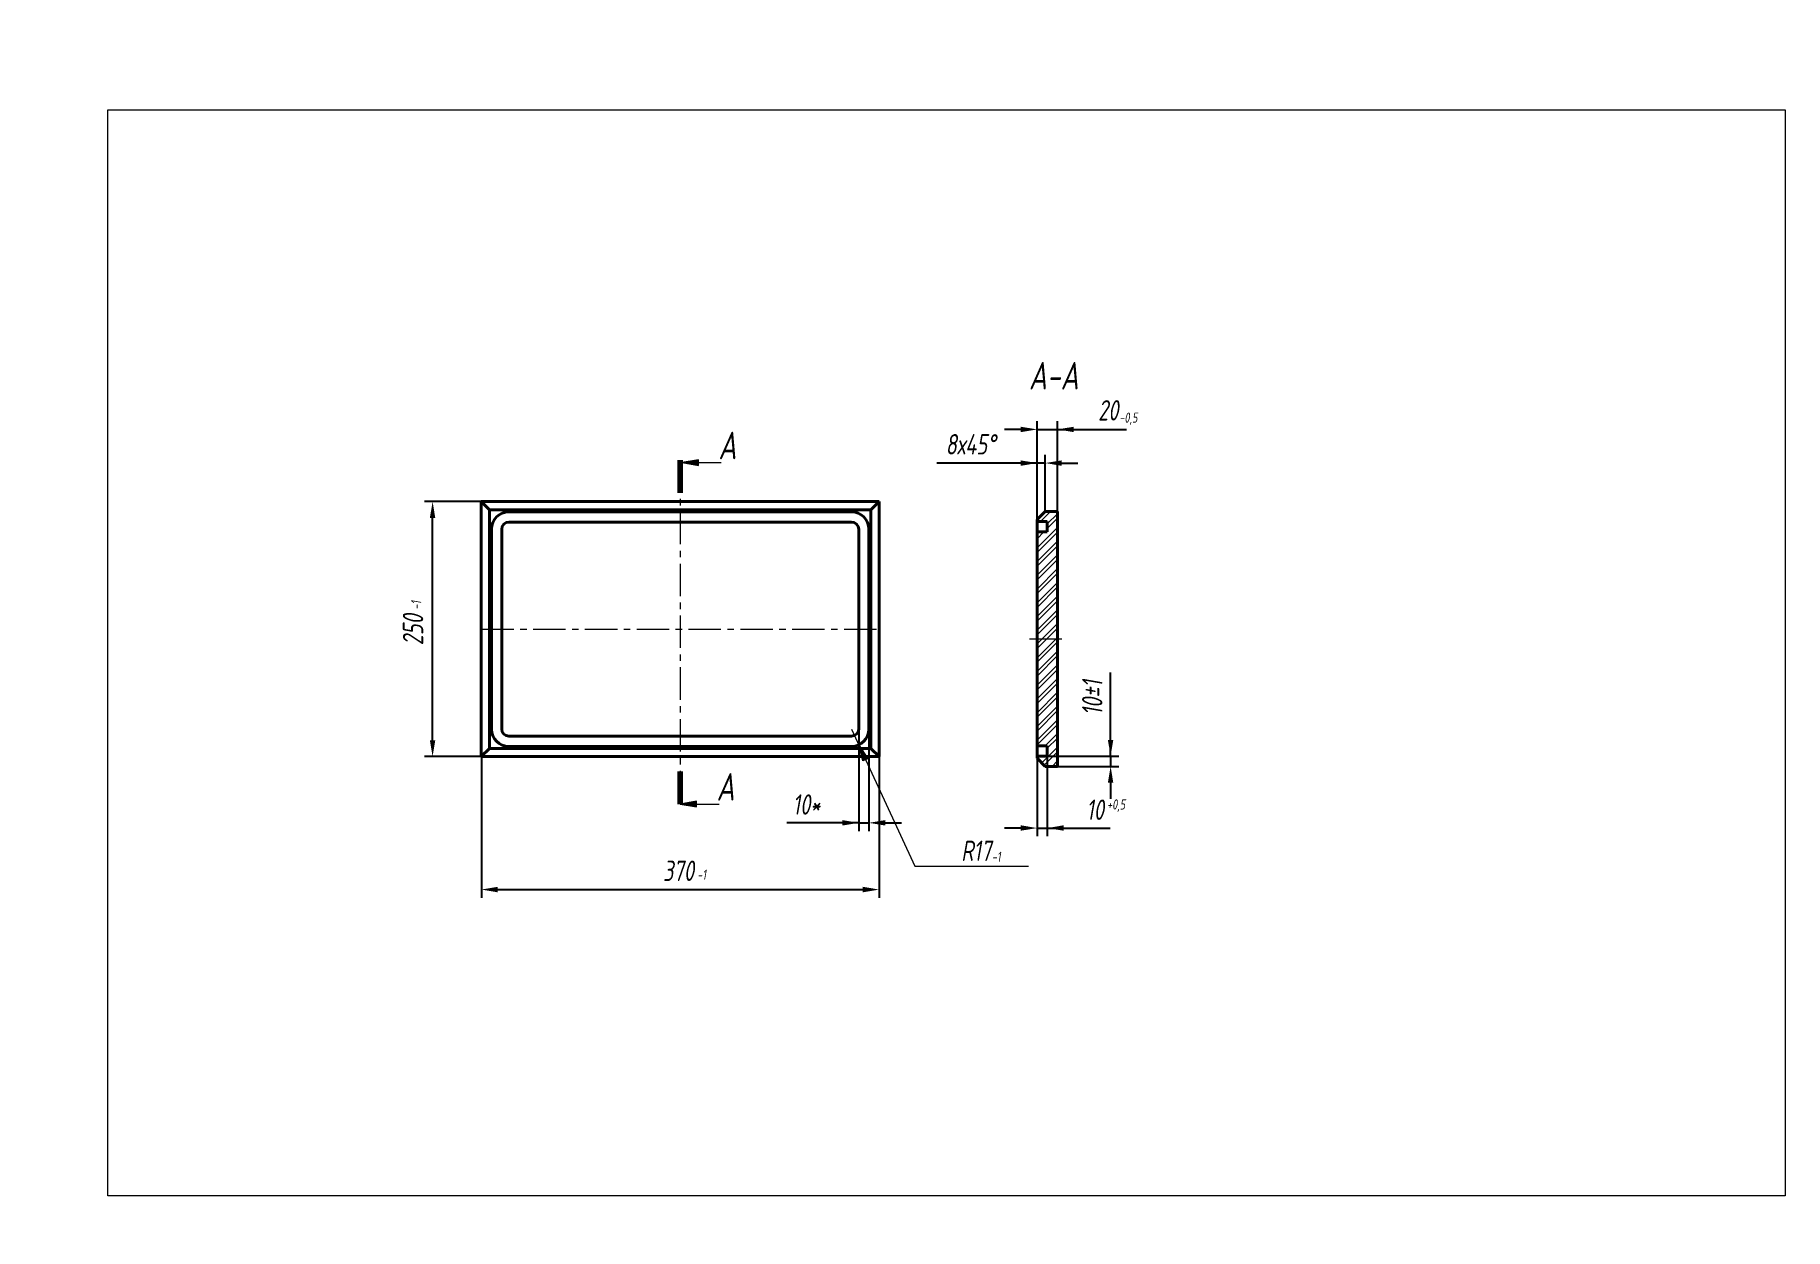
# Model space of a CAD drawing. Header units: millimetres. Extents: x 2336 to 4117, y 14795 to 41339.
# Drawn here: x 2401 to 4117, y 40168 to 41339 of the extents above; entities that cross this region are included whole.
import ezdxf

# ---------------------------------------------------------------- set-up
doc = ezdxf.new("R2010")
doc.units = ezdxf.units.MM
doc.linetypes.add('CENTER', pattern=[50.8, 31.75, -6.35, 6.35, -6.35])
doc.layers.add('РАЗМЕРЫ', color=7, linetype='Continuous', lineweight=18)
doc.styles.get("Standard").update_dxf_attribs({"font": 'simplex.shx', "width": 0.7, "oblique": 10})
doc.dimstyles.new('Stand2', dxfattribs={"dimtxt": 10, "dimasz": 8, "dimexe": 4, "dimexo": 0, "dimgap": 4, "dimtad": 1, "dimdec": 0, "dimzin": 0, "dimdsep": 46, "dimtxsty": 'Standard', "dimcen": 0, "dimadec": 0, "dimazin": 0, "dimtfac": 1, "dimtdec": 0, "dimtmove": 0, "dimatfit": 3, "dimfxl": 0.18, "dimtolj": 1, "dimtzin": 0, "dimarcsym": 0})
doc.dimstyles.new('Stand4', dxfattribs={"dimtxt": 20, "dimasz": 16, "dimexe": 8, "dimexo": 0, "dimgap": 8, "dimtad": 1, "dimdec": 0, "dimzin": 0, "dimdsep": 46, "dimtxsty": 'Standard', "dimcen": 0, "dimadec": 0, "dimazin": 0, "dimtfac": 1, "dimtdec": 0, "dimtmove": 0, "dimatfit": 3, "dimfxl": 0.18, "dimtolj": 1, "dimtzin": 0, "dimarcsym": 0})
doc.dimstyles.new('Stand5', dxfattribs={"dimtxt": 25, "dimasz": 20, "dimexe": 10, "dimexo": 0, "dimgap": 8, "dimtad": 1, "dimdec": 0, "dimzin": 0, "dimdsep": 46, "dimtxsty": 'Standard', "dimcen": 0, "dimadec": 0, "dimazin": 0, "dimtfac": 1, "dimtdec": 0, "dimtmove": 0, "dimatfit": 3, "dimfxl": 0.18, "dimtolj": 1, "dimtzin": 0, "dimarcsym": 0})

msp = doc.modelspace()

# ---------------------------------------------------------------- blocks, each defined once
blk = doc.blocks.new('*D5045')
at = {"layer": 'DEFPOINTS', "color": 0, "lineweight": 18}
for p in [(2838.3, 40881.2), (3228.3, 40881.2), (3228.3, 40500.8)]:
    blk.add_point(p, dxfattribs=at)
at = {"layer": 'РАЗМЕРЫ', "color": 0, "linetype": 'Continuous', "lineweight": -2}
for p, q in [((2838.3, 40881.2), (2838.3, 40492.8)), ((3228.3, 40881.2), (3228.3, 40492.8)), ((2854.3, 40500.8), (3212.3, 40500.8))]:
    blk.add_line(p, q, dxfattribs=at)
at = {"layer": 'РАЗМЕРЫ', "color": 0, "lineweight": 18}
for points in [[(2854.3, 40503.5), (2854.3, 40498.1), (2838.3, 40500.8)], [(3212.3, 40498.1), (3212.3, 40503.5), (3228.3, 40500.8)]]:
    blk.add_solid(points, dxfattribs=at)
at = {"layer": 'РАЗМЕРЫ', "color": 0, "lineweight": 18, "insert": (3031.6, 40519.2), "char_height": 20, "attachment_point": 5}
blk.add_mtext('\\A1;370', dxfattribs=at)
blk = doc.blocks.new('*D5046')
at = {"layer": 'DEFPOINTS', "color": 0, "lineweight": 18}
for p in [(2790.5, 40881.2), (2838.3, 40881.2), (2838.3, 40631.2)]:
    blk.add_point(p, dxfattribs=at)
at = {"layer": 'РАЗМЕРЫ', "color": 0, "linetype": 'Continuous', "lineweight": -2}
for p, q in [((2838.3, 40881.2), (2782.5, 40881.2)), ((2790.5, 40647.2), (2790.5, 40865.2)), ((2838.3, 40631.2), (2782.5, 40631.2))]:
    blk.add_line(p, q, dxfattribs=at)
at = {"layer": 'РАЗМЕРЫ', "color": 0, "lineweight": 18}
for points in [[(2793.1, 40865.2), (2787.8, 40865.2), (2790.5, 40881.2)], [(2787.8, 40647.2), (2793.1, 40647.2), (2790.5, 40631.2)]]:
    blk.add_solid(points, dxfattribs=at)
at = {"layer": 'РАЗМЕРЫ', "color": 0, "lineweight": 18, "insert": (2771.3, 40755.6), "char_height": 20, "attachment_point": 5, "rotation": 90}
blk.add_mtext('\\A1;250', dxfattribs=at)
blk = doc.blocks.new('*D5050')
at = {"layer": 'DEFPOINTS', "color": 0, "lineweight": 18}
for p in [(2860, 40859.2), (3250, 40859.2), (3250, 40506.4)]:
    blk.add_point(p, dxfattribs=at)
at = {"layer": 'РАЗМЕРЫ', "color": 0, "lineweight": 18, "insert": (3054.3, 40515.4), "char_height": 10, "attachment_point": 5}
blk.add_mtext('\\A1;-1', dxfattribs=at)
blk = doc.blocks.new('_NONE')
blk = doc.blocks.new('*D5051')
at = {"layer": 'DEFPOINTS', "color": 0, "lineweight": 18}
for p in [(2400.6, 40977.1), (2783.4, 40977.1), (2400.6, 40587.1)]:
    blk.add_point(p, dxfattribs=at)
at = {"layer": 'РАЗМЕРЫ', "color": 0, "lineweight": 18, "insert": (2774.4, 40779.5), "char_height": 10, "attachment_point": 5, "rotation": 90}
blk.add_mtext('\\A1;-1', dxfattribs=at)
blk = doc.blocks.new('*D5052')
at = {"layer": 'DEFPOINTS', "color": 0, "lineweight": 18}
for p in [(3383.2, 40919), (3383.2, 40863.6), (3391.2, 40871.6)]:
    blk.add_point(p, dxfattribs=at)
at = {"layer": 'РАЗМЕРЫ', "color": 0, "linetype": 'Continuous', "lineweight": -2}
for p, q in [((3383.2, 40863.6), (3383.2, 40927)), ((3391.2, 40871.6), (3391.2, 40927)), ((3383.2, 40919), (3285, 40919)), ((3383.2, 40919), (3285, 40919)), ((3367.2, 40919), (3351.2, 40919)), ((3391.2, 40919), (3383.2, 40919)), ((3407.2, 40919), (3423.2, 40919))]:
    blk.add_line(p, q, dxfattribs=at)
at = {"layer": 'РАЗМЕРЫ', "color": 0, "lineweight": 18}
for points in [[(3367.2, 40916.3), (3367.2, 40921.6), (3383.2, 40919)], [(3407.2, 40921.6), (3407.2, 40916.3), (3391.2, 40919)]]:
    blk.add_solid(points, dxfattribs=at)
at = {"layer": 'РАЗМЕРЫ', "color": 0, "lineweight": 18, "insert": (3318.1, 40937.4), "char_height": 20, "attachment_point": 5}
blk.add_mtext('\\A1;8х45%%d', dxfattribs=at)
blk = doc.blocks.new('*D5053')
at = {"layer": 'DEFPOINTS', "color": 0, "lineweight": 18}
for p in [(3208.3, 40658.6), (3218.3, 40658.6), (3218.3, 40566.2)]:
    blk.add_point(p, dxfattribs=at)
at = {"layer": 'РАЗМЕРЫ', "color": 0, "linetype": 'Continuous', "lineweight": -2}
for p, q in [((3208.3, 40658.6), (3208.3, 40558.2)), ((3218.3, 40658.6), (3218.3, 40558.2)), ((3208.3, 40566.2), (3137.9, 40566.2)), ((3208.3, 40566.2), (3137.9, 40566.2)), ((3192.3, 40566.2), (3176.3, 40566.2)), ((3208.3, 40566.2), (3218.3, 40566.2)), ((3234.3, 40566.2), (3250.3, 40566.2))]:
    blk.add_line(p, q, dxfattribs=at)
at = {"layer": 'РАЗМЕРЫ', "color": 0, "lineweight": 18}
for points in [[(3192.3, 40563.6), (3192.3, 40568.9), (3208.3, 40566.2)], [(3234.3, 40568.9), (3234.3, 40563.6), (3218.3, 40566.2)]]:
    blk.add_solid(points, dxfattribs=at)
at = {"layer": 'РАЗМЕРЫ', "color": 0, "lineweight": 18, "insert": (3157.1, 40584.2), "char_height": 20, "attachment_point": 5}
blk.add_mtext('\\A1;10*', dxfattribs=at)
blk = doc.blocks.new('*D5054')
at = {"layer": 'DEFPOINTS', "color": 0, "lineweight": 18}
for p in [(3403.2, 40952), (3383.2, 40863.6), (3403.2, 40871.1)]:
    blk.add_point(p, dxfattribs=at)
at = {"layer": 'РАЗМЕРЫ', "color": 0, "linetype": 'Continuous', "lineweight": -2}
for p, q in [((3383.2, 40863.6), (3383.2, 40960)), ((3403.2, 40871.1), (3403.2, 40960)), ((3367.2, 40952), (3351.2, 40952)), ((3383.2, 40952), (3403.2, 40952)), ((3403.2, 40952), (3470.8, 40952)), ((3403.2, 40952), (3470.8, 40952)), ((3419.2, 40952), (3435.2, 40952))]:
    blk.add_line(p, q, dxfattribs=at)
at = {"layer": 'РАЗМЕРЫ', "color": 0, "lineweight": 18}
for points in [[(3367.2, 40949.3), (3367.2, 40954.6), (3383.2, 40952)], [(3419.2, 40954.6), (3419.2, 40949.3), (3403.2, 40952)]]:
    blk.add_solid(points, dxfattribs=at)
at = {"layer": 'РАЗМЕРЫ', "color": 0, "lineweight": 18, "insert": (3453, 40970.7), "char_height": 20, "attachment_point": 5}
blk.add_mtext('\\A1;20', dxfattribs=at)
blk = doc.blocks.new('*D5055')
at = {"layer": 'DEFPOINTS', "color": 0, "lineweight": 18}
for p in [(3274.2, 41299.8), (3664.2, 41299.8), (3664.2, 40952.4)]:
    blk.add_point(p, dxfattribs=at)
at = {"layer": 'РАЗМЕРЫ', "color": 0, "lineweight": 18, "insert": (3472.7, 40962.4), "char_height": 10, "attachment_point": 5}
blk.add_mtext('\\A1;-0,5', dxfattribs=at)
blk = doc.blocks.new('*D5056')
at = {"layer": 'DEFPOINTS', "color": 0, "lineweight": 18}
for p in [(3383.2, 40631.6), (3393.2, 40631.6), (3393.2, 40561.1)]:
    blk.add_point(p, dxfattribs=at)
at = {"layer": 'РАЗМЕРЫ', "color": 0, "linetype": 'Continuous', "lineweight": -2}
for p, q in [((3383.2, 40631.6), (3383.2, 40553.1)), ((3393.2, 40631.6), (3393.2, 40553.1)), ((3367.2, 40561.1), (3351.2, 40561.1)), ((3383.2, 40561.1), (3393.2, 40561.1)), ((3393.2, 40561.1), (3455, 40561.1)), ((3393.2, 40561.1), (3455, 40561.1)), ((3409.2, 40561.1), (3425.2, 40561.1))]:
    blk.add_line(p, q, dxfattribs=at)
at = {"layer": 'РАЗМЕРЫ', "color": 0, "lineweight": 18}
for points in [[(3367.2, 40558.5), (3367.2, 40563.8), (3383.2, 40561.1)], [(3409.2, 40563.8), (3409.2, 40558.5), (3393.2, 40561.1)]]:
    blk.add_solid(points, dxfattribs=at)
at = {"layer": 'РАЗМЕРЫ', "color": 0, "lineweight": 18, "insert": (3440.1, 40579.1), "char_height": 20, "attachment_point": 5}
blk.add_mtext('\\A1;10', dxfattribs=at)
blk = doc.blocks.new('*D5057')
at = {"layer": 'DEFPOINTS', "color": 0, "lineweight": 18}
for p in [(3393.2, 40631.6), (3393.2, 40621.6), (3455.3, 40621.6)]:
    blk.add_point(p, dxfattribs=at)
at = {"layer": 'РАЗМЕРЫ', "color": 0, "linetype": 'Continuous', "lineweight": -2}
for p, q in [((3455.3, 40631.6), (3455.3, 40713.6)), ((3455.3, 40631.6), (3455.3, 40713.6)), ((3455.3, 40647.6), (3455.3, 40663.6)), ((3393.2, 40631.6), (3463.3, 40631.6)), ((3393.2, 40621.6), (3463.3, 40621.6)), ((3455.3, 40631.6), (3455.3, 40621.6)), ((3455.3, 40605.6), (3455.3, 40589.6))]:
    blk.add_line(p, q, dxfattribs=at)
at = {"layer": 'РАЗМЕРЫ', "color": 0, "lineweight": 18}
for points in [[(3452.6, 40647.6), (3457.9, 40647.6), (3455.3, 40631.6)], [(3457.9, 40605.6), (3452.6, 40605.6), (3455.3, 40621.6)]]:
    blk.add_solid(points, dxfattribs=at)
at = {"layer": 'РАЗМЕРЫ', "color": 0, "lineweight": 18, "insert": (3437.3, 40688.9), "char_height": 20, "attachment_point": 5, "rotation": 90}
blk.add_mtext('\\A1;10%%p1', dxfattribs=at)
blk = doc.blocks.new('*D5058')
at = {"layer": 'DEFPOINTS', "color": 0, "lineweight": 18}
for p in [(3264.9, 40920.5), (3654.9, 40920.5), (3654.9, 40573.1)]:
    blk.add_point(p, dxfattribs=at)
at = {"layer": 'РАЗМЕРЫ', "color": 0, "lineweight": 18, "insert": (3460.7, 40583.1), "char_height": 10, "attachment_point": 5}
blk.add_mtext('\\A1;+0,5', dxfattribs=at)
blk = doc.blocks.new('*D5072')
at = {"layer": 'DEFPOINTS', "color": 0, "lineweight": 18}
for p in [(3518.6, 40520.8), (3128.6, 40168), (3518.6, 40168)]:
    blk.add_point(p, dxfattribs=at)
at = {"layer": 'РАЗМЕРЫ', "color": 0, "lineweight": 18, "insert": (3323.6, 40538.8), "char_height": 20, "attachment_point": 5}
blk.add_mtext('\\A1;R17', dxfattribs=at)
blk = doc.blocks.new('*D5073')
at = {"layer": 'DEFPOINTS', "color": 0, "lineweight": 18}
for p in [(2882.8, 40932.9), (3272.8, 40932.9), (3272.8, 40580)]:
    blk.add_point(p, dxfattribs=at)
at = {"layer": 'РАЗМЕРЫ', "color": 0, "lineweight": 18, "insert": (3077.8, 40601.5), "char_height": 27, "attachment_point": 5}
blk.add_mtext('\\A1;A', dxfattribs=at)
blk = doc.blocks.new('*D5074')
at = {"layer": 'DEFPOINTS', "color": 0, "lineweight": 18}
for p in [(2884.6, 41267.6), (3274.6, 41267.6), (3274.6, 40914.7)]:
    blk.add_point(p, dxfattribs=at)
at = {"layer": 'РАЗМЕРЫ', "color": 0, "lineweight": 18, "insert": (3079.6, 40936.2), "char_height": 27, "attachment_point": 5}
blk.add_mtext('\\A1;A', dxfattribs=at)
blk = doc.blocks.new('*D5075')
at = {"layer": 'DEFPOINTS', "color": 0, "lineweight": 18}
for p in [(3178.9, 41338.7), (3568.9, 41338.7), (3568.9, 40983.1)]:
    blk.add_point(p, dxfattribs=at)
at = {"layer": 'РАЗМЕРЫ', "color": 0, "lineweight": 18, "insert": (3399.6, 41004.6), "char_height": 27, "attachment_point": 5}
blk.add_mtext('\\A1;A-А', dxfattribs=at)
blk = doc.blocks.new('*D5076')
at = {"layer": 'DEFPOINTS', "color": 0, "lineweight": 18}
for p in [(3148.8, 40876.8), (3538.8, 40876.8), (3538.8, 40523.9)]:
    blk.add_point(p, dxfattribs=at)
at = {"layer": 'РАЗМЕРЫ', "color": 0, "lineweight": 18, "insert": (3343.1, 40532.9), "char_height": 10, "attachment_point": 5}
blk.add_mtext('\\A1;-1', dxfattribs=at)

# ---------------------------------------------------------------- dimensions: what is measured, and where the dimension line sits
at = {"layer": 'РАЗМЕРЫ', "color": 0, "linetype": 'Continuous', "lineweight": 18}
for base, p1, p2, text, dimstyle, override, picture, middle in [((3568.93, 40983.13), (3178.93, 41338.72), (3568.93, 41338.72), 'A-А', 'Stand5', {"dimtxt": 27, "dimblk1": 'NONE', "dimblk2": 'NONE', "dimsah": 1, "dimse1": 1, "dimse2": 1, "dimsd1": 1, "dimsd2": 1}, '*D5075', (3399.6, 40983.13)), ((3664.25, 40952.43), (3274.25, 41299.78), (3664.25, 41299.78), '-0,5', 'Stand2', {"dimzin": 12, "dimblk1": 'NONE', "dimblk2": 'NONE', "dimsah": 1, "dimse1": 1, "dimse2": 1, "dimsd1": 1, "dimsd2": 1, "dimtofl": 0}, '*D5055', (3472.71, 40952.43)), ((3274.6, 40914.75), (2884.6, 41267.58), (3274.6, 41267.58), 'A', 'Stand5', {"dimtxt": 27, "dimblk1": 'NONE', "dimblk2": 'NONE', "dimsah": 1, "dimse1": 1, "dimse2": 1, "dimsd1": 1, "dimsd2": 1}, '*D5074', (3079.6, 40914.75)), ((3272.81, 40580.02), (2882.81, 40932.85), (3272.81, 40932.85), 'A', 'Stand5', {"dimtxt": 27, "dimblk1": 'NONE', "dimblk2": 'NONE', "dimsah": 1, "dimse1": 1, "dimse2": 1, "dimsd1": 1, "dimsd2": 1}, '*D5073', (3077.81, 40580.02)), ((3654.94, 40573.1), (3264.94, 40920.46), (3654.94, 40920.46), '+0,5', 'Stand2', {"dimzin": 12, "dimblk1": 'NONE', "dimblk2": 'NONE', "dimsah": 1, "dimse1": 1, "dimse2": 1, "dimsd1": 1, "dimsd2": 1, "dimtofl": 0}, '*D5058', (3460.72, 40573.1)), ((3538.8, 40523.94), (3148.8, 40876.78), (3538.8, 40876.78), '-1', 'Stand2', {"dimzin": 12, "dimblk1": 'NONE', "dimblk2": 'NONE', "dimsah": 1, "dimse1": 1, "dimse2": 1, "dimsd1": 1, "dimsd2": 1, "dimtofl": 0}, '*D5076', (3343.11, 40523.94)), ((3250.03, 40506.38), (2860.03, 40859.22), (3250.03, 40859.22), '-1', 'Stand2', {"dimzin": 12, "dimblk1": 'NONE', "dimblk2": 'NONE', "dimsah": 1, "dimse1": 1, "dimse2": 1, "dimsd1": 1, "dimsd2": 1, "dimtofl": 0}, '*D5050', (3054.35, 40506.38)), ((3518.62, 40520.8), (3128.62, 40167.97), (3518.62, 40167.97), 'R17', 'Stand4', {"dimblk1": 'NONE', "dimblk2": 'NONE', "dimsah": 1, "dimse1": 1, "dimse2": 1, "dimsd1": 1, "dimsd2": 1}, '*D5072', (3323.62, 40520.8))]:
    dim = msp.add_linear_dim(base=base, p1=p1, p2=p2, text=text, dimstyle=dimstyle, override=override, dxfattribs=at)
    dim.commit()
    dim.dimension.update_dxf_attribs({"geometry": picture, "text_midpoint": middle, "dimtype": 160})
dim = msp.add_linear_dim(base=(2783.4, 40977.1), p1=(2400.64, 40587.1), p2=(2400.64, 40977.1), angle=90, text='-1', dimstyle='Stand2', override={"dimse1": 1, "dimse2": 1, "dimsd1": 1, "dimsd2": 1}, dxfattribs=at)
dim.commit()
dim.dimension.update_dxf_attribs({"geometry": '*D5051', "text_midpoint": (2783.4, 40779.49), "dimtype": 160})
for base, p1, p2, picture, middle in [((3403.21, 40951.96), (3383.21, 40863.6), (3403.21, 40871.1), '*D5054', (3453.03, 40951.96)), ((3393.21, 40561.13), (3383.21, 40631.6), (3393.21, 40631.6), '*D5056', (3440.13, 40561.13))]:
    dim = msp.add_linear_dim(base=base, p1=p1, p2=p2, dimstyle='Stand4', dxfattribs=at)
    dim.commit()
    dim.dimension.update_dxf_attribs({"geometry": picture, "text_midpoint": middle, "dimtype": 160})
for base, p1, p2, text, picture, middle in [((3383.21, 40918.98), (3391.21, 40871.6), (3383.21, 40863.6), '8х45%%d', '*D5052', (3318.09, 40918.98)), ((3228.27, 40500.79), (2838.27, 40881.16), (3228.27, 40881.16), '370', '*D5045', (3031.64, 40500.79)), ((3218.27, 40566.22), (3208.27, 40658.55), (3218.27, 40658.55), '10*', '*D5053', (3157.07, 40566.22))]:
    dim = msp.add_linear_dim(base=base, p1=p1, p2=p2, text=text, dimstyle='Stand4', dxfattribs=at)
    dim.commit()
    dim.dimension.update_dxf_attribs({"geometry": picture, "text_midpoint": middle, "dimtype": 160})
dim = msp.add_linear_dim(base=(2790.45, 40881.16), p1=(2838.27, 40631.16), p2=(2838.27, 40881.16), angle=90, dimstyle='Stand4', dxfattribs=at)
dim.commit()
dim.dimension.update_dxf_attribs({"geometry": '*D5046', "text_midpoint": (2790.45, 40755.57), "dimtype": 160})
dim = msp.add_linear_dim(base=(3455.27, 40621.6), p1=(3393.21, 40631.6), p2=(3393.21, 40621.6), angle=90, text='10%%p1', dimstyle='Stand4', dxfattribs=at)
dim.commit()
dim.dimension.update_dxf_attribs({"geometry": '*D5057', "text_midpoint": (3455.27, 40688.85), "dimtype": 160})

# ---------------------------------------------------------------- hatches: boundary and pattern name
at = {"linetype": 'Continuous', "lineweight": 18}
h = msp.add_hatch(dxfattribs=at)
h.set_pattern_fill('ANSI32', style=0)
h.set_pattern_definition([(45, (815.087, 33943.758), (-6.735192, 6.735192), []), (45, (819.577, 33943.758), (-6.735192, 6.735192), [])])
h.paths.add_polyline_path([(3393.21, 40861.6), (3393.21, 40851.6), (3383.21, 40851.6), (3383.21, 40641.6), (3393.21, 40641.6), (3393.21, 40631.6), (3383.21, 40631.6), (3383.21, 40629.6), (3391.21, 40621.6), (3403.21, 40621.6), (3403.21, 40871.6), (3391.21, 40871.6), (3383.21, 40863.6), (3383.21, 40861.6)], flags=0)
at = {"layer": 'РАЗМЕРЫ', "linetype": 'Continuous', "lineweight": 18}
h = msp.add_hatch(color=256, dxfattribs=at)
h.dxf.hatch_style = 1
h.paths.add_polyline_path([(3035.05, 40919.38), (3051.05, 40919.38), (3051.05, 40922.05)])
h.paths.add_polyline_path([(3051.05, 40916.72), (3051.05, 40919.38), (3035.05, 40919.38)])
h = msp.add_hatch(color=256, dxfattribs=at)
h.dxf.hatch_style = 1
h.paths.add_polyline_path([(3213.73, 40631.16), (3215.1, 40628.19), (3217.17, 40629.09), (3215.84, 40631.16)])
h.paths.add_polyline_path([(3213.73, 40631.16), (3211.24, 40631.16), (3212.27, 40626.98), (3215.1, 40628.19)])
h.paths.add_polyline_path([(3213.73, 40631.16), (3215.84, 40631.16), (3210.68, 40639.16), (3210.04, 40639.16)])
h.paths.add_polyline_path([(3213.73, 40631.16), (3210.04, 40639.16), (3209.27, 40639.16), (3211.24, 40631.16)])
h.paths.add_polyline_path([(3210.04, 40639.16), (3208.39, 40642.73), (3209.27, 40639.16)])
h.paths.add_polyline_path([(3210.68, 40639.16), (3208.39, 40642.73), (3210.04, 40639.16)])
h = msp.add_hatch(color=256, dxfattribs=at)
h.dxf.hatch_style = 1
h.paths.add_polyline_path([(3049.27, 40584.65), (3049.27, 40587.32), (3033.27, 40584.65)])
h.paths.add_polyline_path([(3049.27, 40581.98), (3049.27, 40584.65), (3033.27, 40584.65)])

# ---------------------------------------------------------------- linework, layer by layer
at = {"color": 7, "linetype": 'Continuous', "lineweight": 40}
for p, q in [((2846.27, 40873.16), (2838.27, 40881.16)), ((2838.27, 40881.16), (3228.27, 40881.16)), ((2838.27, 40631.16), (2838.27, 40881.16)), ((3220.27, 40873.16), (2846.27, 40873.16)), ((2846.27, 40873.16), (2846.27, 40639.16)), ((3228.27, 40881.16), (3220.27, 40873.16)), ((3220.27, 40639.16), (3220.27, 40873.16)), ((3228.27, 40881.16), (3228.27, 40631.16)), ((3201.27, 40871.16), (2865.27, 40871.16)), ((3201.27, 40861.16), (2865.27, 40861.16)), ((3391.21, 40871.6), (3383.21, 40863.6)), ((3383.21, 40861.6), (3383.21, 40863.6)), ((3393.21, 40861.6), (3383.21, 40861.6)), ((3383.21, 40861.6), (3383.21, 40851.6)), ((3391.21, 40871.6), (3403.21, 40871.6)), ((3393.21, 40861.6), (3393.21, 40851.6)), ((3403.21, 40621.6), (3403.21, 40871.6)), ((2848.27, 40854.16), (2848.27, 40658.16)), ((2858.27, 40854.16), (2858.27, 40658.16)), ((3208.27, 40658.16), (3208.27, 40854.16)), ((3218.27, 40658.16), (3218.27, 40854.16)), ((3383.21, 40641.6), (3383.21, 40851.6)), ((3393.21, 40851.6), (3383.21, 40851.6)), ((2865.27, 40651.16), (3201.27, 40651.16)), ((2846.27, 40639.16), (2838.27, 40631.16)), ((2846.27, 40639.16), (3220.27, 40639.16)), ((2865.27, 40641.16), (3201.27, 40641.16)), ((3228.27, 40631.16), (3220.27, 40639.16)), ((3383.21, 40641.6), (3393.21, 40641.6)), ((3383.21, 40641.6), (3383.21, 40631.6)), ((3393.21, 40641.6), (3393.21, 40631.6)), ((3228.27, 40631.16), (2838.27, 40631.16)), ((3383.21, 40629.6), (3383.21, 40631.6)), ((3383.21, 40631.6), (3393.21, 40631.6)), ((3383.21, 40629.6), (3391.21, 40621.6)), ((3403.21, 40621.6), (3391.21, 40621.6))]:
    msp.add_line(p, q, dxfattribs=at)
for centre, radius, start, end in [((2865.27, 40854.16), 17, 90, 180), ((2865.27, 40854.16), 7, 90, 180), ((3201.27, 40854.16), 17, 0, 90), ((3201.27, 40854.16), 7, 0, 90), ((2865.27, 40658.16), 17, 180, 270), ((2865.27, 40658.16), 7, 180, 270), ((3201.27, 40658.16), 17, 270, 0), ((3201.27, 40658.16), 7, 270, 0)]:
    msp.add_arc(centre, radius, start, end, dxfattribs=at)
at = {"layer": 'РАЗМЕРЫ', "color": 0, "linetype": 'CENTER', "lineweight": 18}
for p, q in [((3033.27, 40921.93), (3033.27, 40584.65)), ((2838.27, 40756.16), (3228.27, 40756.16)), ((3375.85, 40746.6), (3407.85, 40746.6))]:
    msp.add_line(p, q, dxfattribs=at)
at = {"layer": 'РАЗМЕРЫ', "color": 0, "linetype": 'Continuous', "lineweight": 200}
for p, q in [((3033.27, 40921.93), (3033.27, 40889.88)), ((3033.27, 40584.65), (3033.27, 40616.55))]:
    msp.add_line(p, q, dxfattribs=at)
at = {"layer": 'РАЗМЕРЫ', "linetype": 'Continuous', "lineweight": 18}
for p, q in [((3051.05, 40922.05), (3035.05, 40919.38)), ((3035.05, 40919.38), (3073.37, 40919.38)), ((3035.05, 40919.38), (3051.05, 40916.72)), ((3051.05, 40916.72), (3051.05, 40922.05)), ((3201.27, 40658.16), (3263.41, 40523.8)), ((3208.39, 40642.73), (3217.17, 40629.09)), ((3212.27, 40626.98), (3208.39, 40642.73)), ((3217.17, 40629.09), (3212.27, 40626.98)), ((3049.27, 40587.32), (3033.27, 40584.65)), ((3033.27, 40584.65), (3071.59, 40584.65)), ((3033.27, 40584.65), (3049.27, 40581.98)), ((3049.27, 40581.98), (3049.27, 40587.32)), ((3263.41, 40523.8), (3374.67, 40523.8))]:
    msp.add_line(p, q, dxfattribs=at)
at = {"layer": 'РАЗМЕРЫ', "color": 0, "lineweight": 18}
msp.add_lwpolyline([(2471.91, 41265.26), (4116.53, 41265.26), (4116.53, 40200.4), (2471.91, 40200.4)], close=True, dxfattribs=at)

msp.set_redraw_order([(e.dxf.handle, doc.entitydb.next_handle()) for e in msp.query("TEXT MTEXT ATTDEF DIMENSION ARC_DIMENSION")])  # texts and dimensions are drawn at this point

doc.saveas('drawing.dxf')
